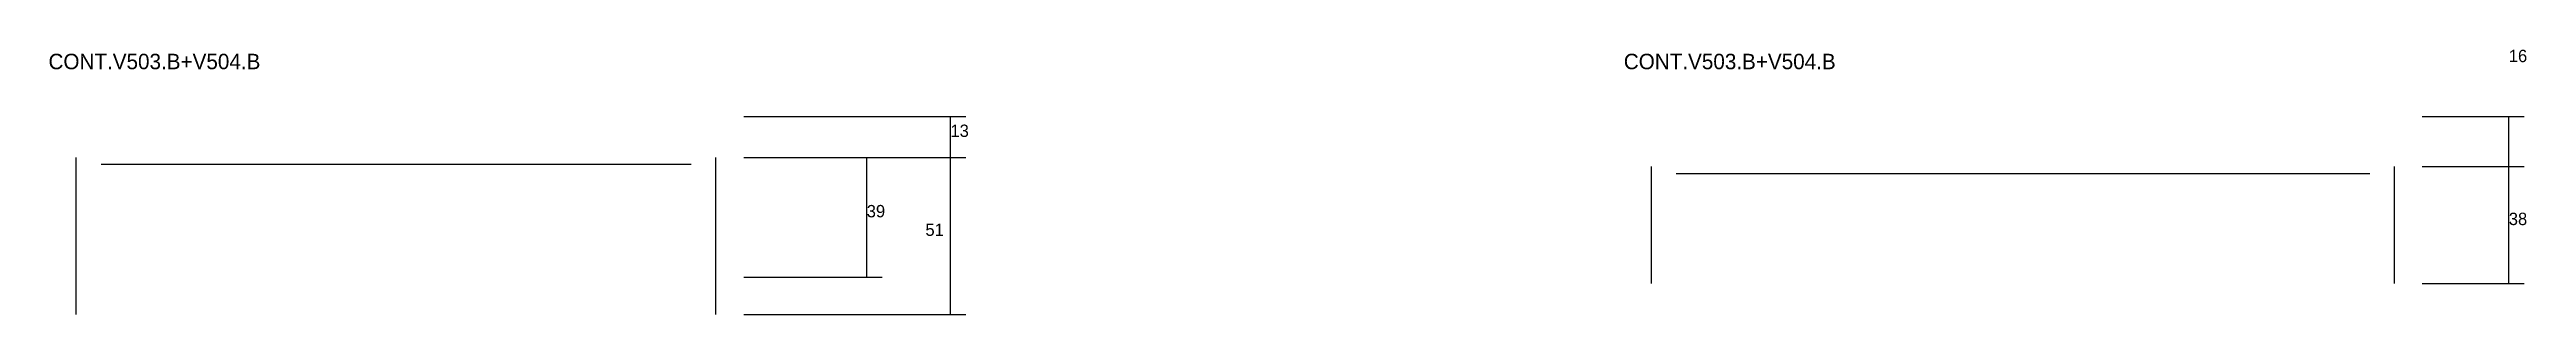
# Model space of a CAD drawing. Header units: metres. Extents: x -2848 to 21926, y -45195 to 1016.
# Drawn here: x 20258 to 21059, y -23164 to -23078 of the extents above; entities that cross this region are included whole.
import ezdxf

# ---------------------------------------------------------------- set-up
doc = ezdxf.new("R2010")
doc.units = ezdxf.units.M
for name, color, linetype in [('COTA', 4, 'Continuous'), ('SARR_2.2x7', 40, 'Continuous'), ('Texto Seção', 7, 'Continuous')]:
    doc.layers.add(name, color=color, linetype=linetype)

msp = doc.modelspace()

# ---------------------------------------------------------------- texts
at = {"layer": 'COTA'}
for s, p in [('16', (21053.4, -23082.5)), ('13', (20549.1, -23106.7)), ('39', (20522, -23132.7)), ('38', (21053.4, -23135.2)), ('51', (20541, -23138.7))]:
    msp.add_text(s, height=4, dxfattribs=at).set_placement(p)
at = {"layer": 'Texto Seção'}
for p in [(20257.2, -23084.8), (20767, -23084.8)]:
    msp.add_text('CONT.V503.B+V504.B', height=5, dxfattribs=at).set_placement(p)

# ---------------------------------------------------------------- linework, layer by layer
at = {"layer": 'COTA'}
for p, q in [((20482.2, -23100.1), (20554.1, -23100.1)), ((20549.1, -23113.3), (20549.1, -23100.1)), ((21025.4, -23100.1), (21058.4, -23100.1)), ((21053.4, -23116.3), (21053.4, -23100.1)), ((20482.2, -23113.3), (20527, -23113.3)), ((20482.2, -23113.3), (20554.1, -23113.3)), ((20482.2, -23113.3), (20554.1, -23113.3)), ((20522, -23152.1), (20522, -23113.3)), ((20549.1, -23164.1), (20549.1, -23113.3)), ((21025.4, -23116.3), (21058.4, -23116.3)), ((21025.4, -23116.3), (21058.4, -23116.3)), ((21053.4, -23154.1), (21053.4, -23116.3)), ((20482.2, -23152.1), (20527, -23152.1)), ((21025.4, -23154.1), (21058.4, -23154.1)), ((20482.2, -23164.1), (20554.1, -23164.1))]:
    msp.add_line(p, q, dxfattribs=at)
at = {"layer": 'SARR_2.2x7'}
for p, q in [((20266.2, -23164.1), (20266.2, -23113.3)), ((20274.2, -23115.5), (20465.2, -23115.5)), ((20473.2, -23164.1), (20473.2, -23113.3)), ((20776, -23154.1), (20776, -23116.3)), ((21016.4, -23154.1), (21016.4, -23116.3)), ((20784, -23118.5), (21008.4, -23118.5))]:
    msp.add_line(p, q, dxfattribs=at)

msp.set_redraw_order([(e.dxf.handle, doc.entitydb.next_handle()) for e in msp.query("TEXT MTEXT ATTDEF DIMENSION ARC_DIMENSION")])  # texts and dimensions are drawn at this point

doc.saveas('drawing.dxf')
